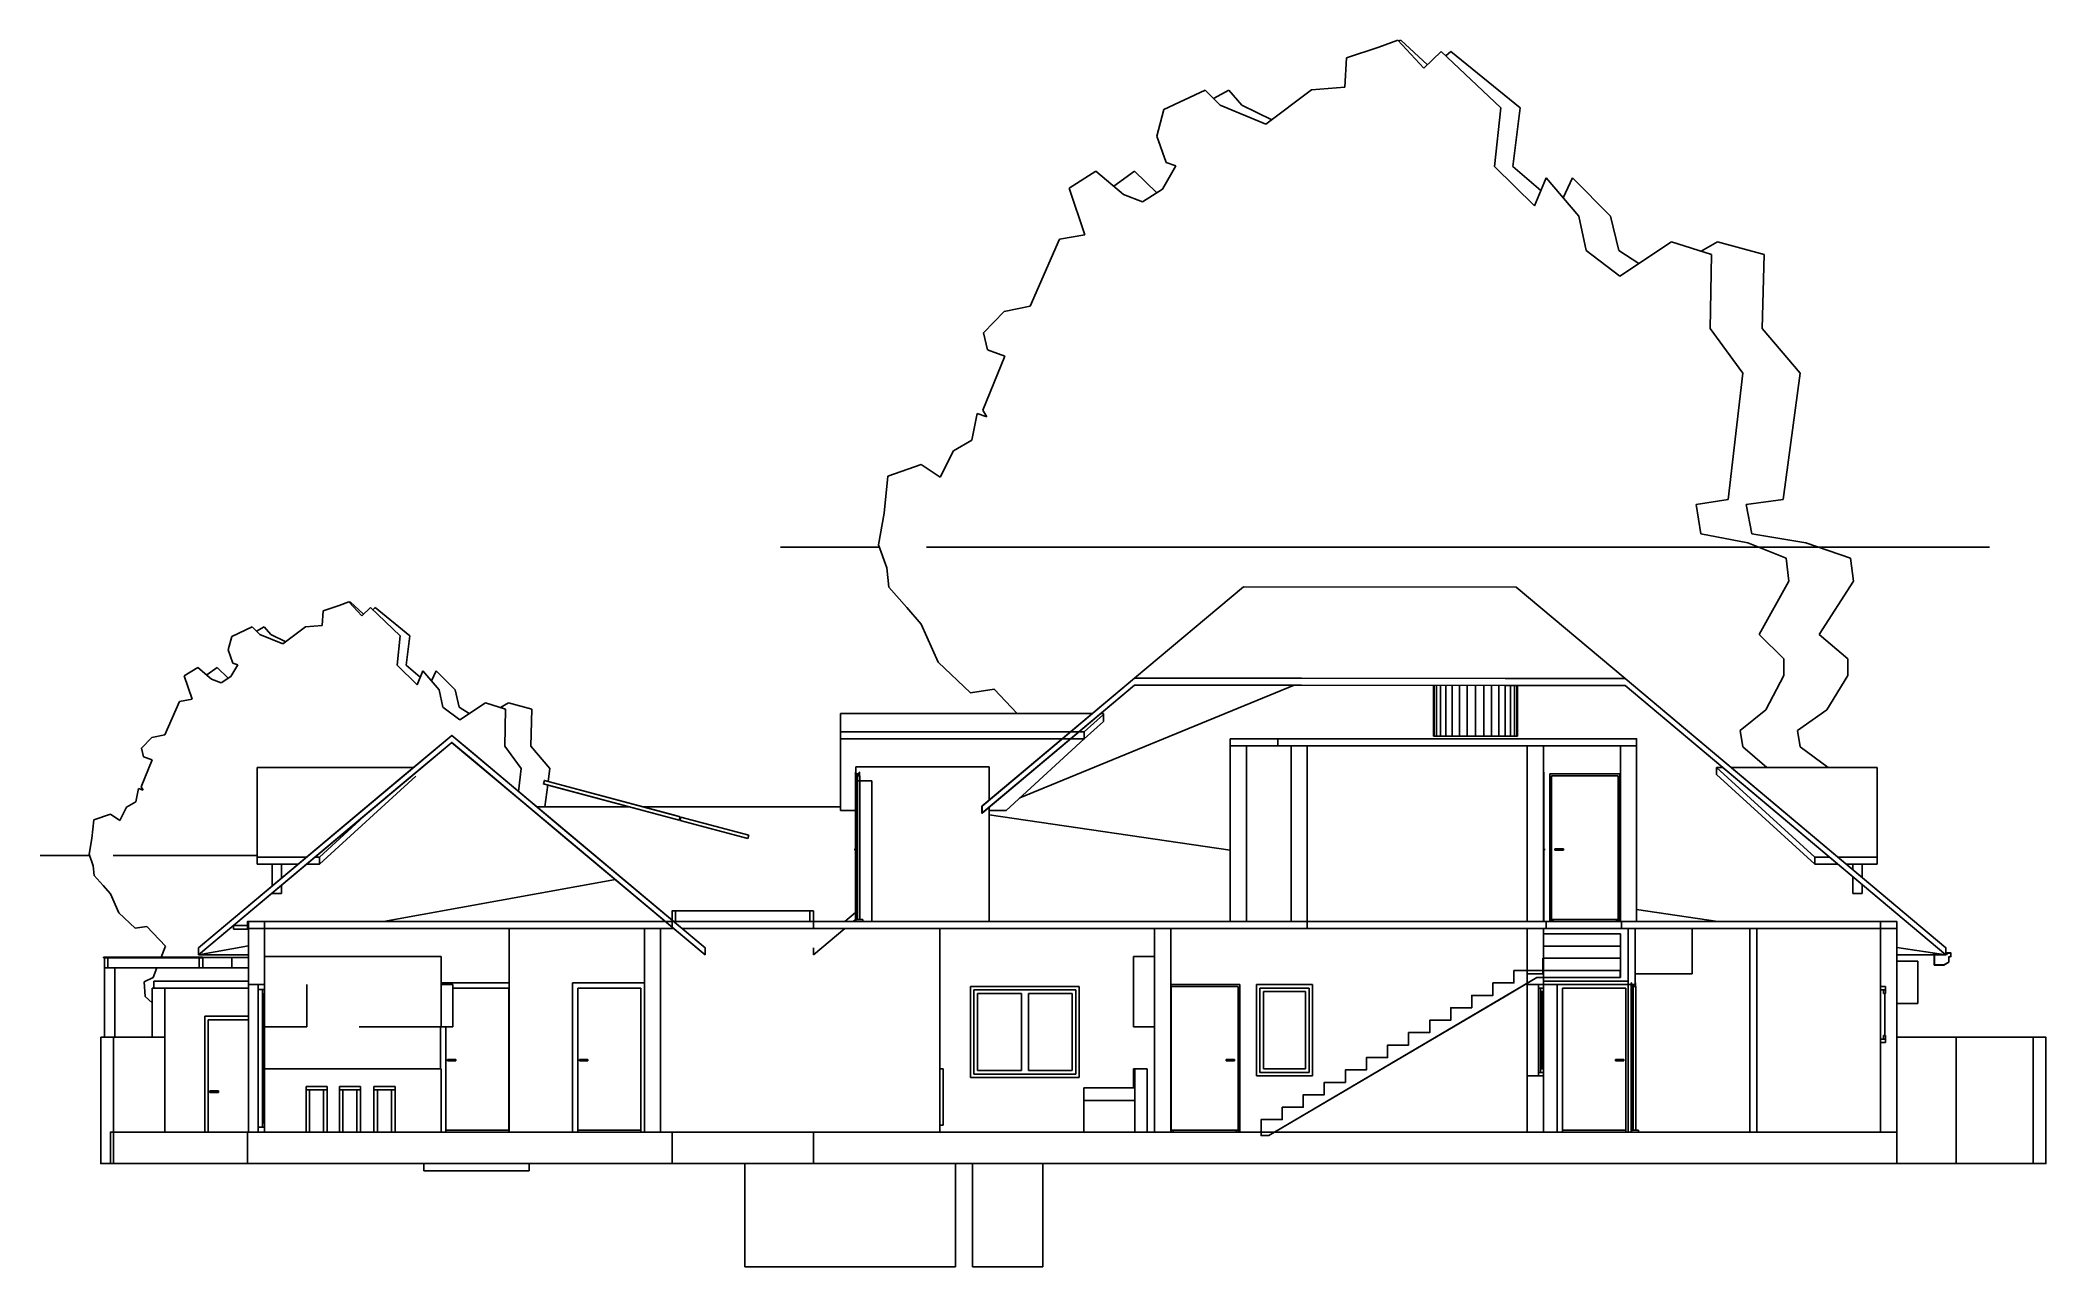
# Model space of a CAD drawing. Header units: metres. Extents: x -8 to 563, y -294 to 56.
import ezdxf

# ---------------------------------------------------------------- set-up
doc = ezdxf.new("R2010")
doc.units = ezdxf.units.M

msp = doc.modelspace()

# ---------------------------------------------------------------- linework, layer by layer
for p, q in [((363.85, 50.58), (373.04, 53.62)), ((373.04, 53.62), (378.4, 55.67)), ((385.87, 47.68), (378.4, 55.67)), ((378.6, 55.46), (379.25, 55.67)), ((386.87, 48.63), (379.25, 55.67)), ((390.78, 52.4), (385.87, 47.68)), ((390.78, 52.4), (407.81, 36.41)), ((393.57, 52.4), (392.09, 51.17)), ((393.57, 52.4), (413.31, 36.41)), ((363.85, 50.58), (363.31, 42.23)), ((323.53, 41.38), (311.82, 35.93)), ((327.81, 37.14), (323.53, 41.38)), ((325.91, 39.02), (330.28, 41.38)), ((330.28, 41.38), (333.98, 37.14)), ((353.85, 41.5), (340.87, 31.69)), ((353.85, 41.5), (363.31, 42.23)), ((311.82, 35.93), (309.79, 28.36)), ((340.87, 31.69), (327.81, 37.14)), ((342.58, 32.98), (333.98, 37.14)), ((405.95, 19.7), (407.81, 36.41)), ((413.31, 36.41), (411.14, 19.7)), ((312.49, 20.79), (309.79, 28.36)), ((284.79, 13.52), (292.45, 18.36)), ((300.33, 11.7), (292.45, 18.36)), ((297.55, 14.05), (303.44, 18.36)), ((309.76, 12.18), (303.44, 18.36)), ((315.2, 19.88), (311.37, 13.22)), ((315.2, 19.88), (312.49, 20.79)), ((417.38, 8.43), (405.95, 19.7)), ((419.19, 12.85), (411.14, 19.7)), ((284.79, 13.52), (289.3, 0.19)), ((305.74, 9.58), (300.33, 11.7)), ((311.37, 13.22), (305.74, 9.58)), ((417.38, 8.43), (420.65, 16.43)), ((420.65, 16.43), (429.99, 5.52)), ((428.17, 16.43), (425.5, 10.77)), ((428.17, 16.43), (438.98, 5.52)), ((282.09, -1.02), (289.3, 0.19)), ((432.09, -4.29), (429.99, 5.52)), ((438.98, 5.52), (441.41, -4.29)), ((282.09, -1.02), (273.75, -20.09)), ((441.66, -11.55), (432.09, -4.29)), ((447.03, -7.97), (441.41, -4.29)), ((441.66, -11.55), (456.37, -1.74)), ((456.37, -1.74), (467.8, -5.38)), ((469.52, -1.74), (464.85, -4.44)), ((467.8, -5.38), (467.34, -26.45)), ((482.76, -5.38), (469.52, -1.74)), ((482.76, -5.38), (482.23, -26.45)), ((266.32, -21.61), (260.47, -27.66)), ((273.75, -20.09), (266.32, -21.61)), ((261.59, -32.51), (260.47, -27.66)), ((476.67, -39.17), (467.34, -26.45)), ((493.04, -39.17), (482.23, -26.45)), ((261.59, -32.51), (266.55, -34.33)), ((260.24, -49.77), (266.55, -34.33)), ((472.47, -75.15), (476.67, -39.17)), ((488.17, -75.15), (493.04, -39.17)), ((258.67, -50.68), (257.09, -58.25)), ((258.67, -50.68), (261.37, -51.59)), ((260.24, -49.77), (261.37, -51.59)), ((251.91, -61.28), (248.08, -68.85)), ((251.91, -61.28), (257.09, -58.25)), ((233.21, -68.48), (232.13, -79.02)), ((233.21, -68.48), (242.67, -65.21)), ((248.08, -68.85), (242.67, -65.21)), ((230.51, -88.11), (232.13, -79.02)), ((472.47, -75.15), (463.37, -76.6)), ((464.77, -84.96), (463.37, -76.6)), ((488.17, -75.15), (477.63, -76.6)), ((477.63, -76.6), (479.25, -84.96)), ((478.07, -87.5), (464.77, -84.96)), ((494.66, -87.5), (479.25, -84.96)), ((202.65, -88.74), (208.41, -88.74)), ((203.5, -88.74), (202.65, -88.74)), ((210.93, -88.74), (203.5, -88.74)), ((208.57, -88.74), (207.74, -88.74)), ((207.74, -88.74), (213.34, -88.74)), ((208.41, -88.74), (220.57, -88.74)), ((215.78, -88.74), (208.57, -88.74)), ((224.67, -88.74), (210.93, -88.74)), ((213.34, -88.74), (225.14, -88.74)), ((229.11, -88.74), (215.78, -88.74)), ((220.57, -88.74), (230.75, -88.74)), ((230.75, -88.74), (224.67, -88.74)), ((225.14, -88.74), (230.75, -88.74)), ((230.75, -88.74), (229.11, -88.74)), ((230.51, -88.11), (232.94, -94.65)), ((244.17, -88.74), (244.17, -88.74)), ((268.69, -88.74), (244.17, -88.74)), ((271.83, -88.74), (248.03, -88.74)), ((248.03, -88.74), (248.03, -88.74)), ((297.29, -88.74), (268.69, -88.74)), ((299.58, -88.74), (271.83, -88.74)), ((328.87, -88.74), (297.29, -88.74)), ((330.23, -88.74), (299.58, -88.74)), ((362.21, -88.74), (328.87, -88.74)), ((362.59, -88.74), (330.23, -88.74)), ((396.04, -88.74), (362.21, -88.74)), ((395.41, -88.74), (362.59, -88.74)), ((427.45, -88.74), (395.41, -88.74)), ((429.06, -88.74), (396.04, -88.74)), ((457.46, -88.74), (427.45, -88.74)), ((459.98, -88.74), (429.06, -88.74)), ((484.3, -88.74), (457.46, -88.74)), ((487.64, -88.74), (459.98, -88.74)), ((478.07, -87.5), (489.05, -91.86)), ((506.93, -88.74), (484.3, -88.74)), ((510.96, -88.74), (487.64, -88.74)), ((507.36, -91.86), (494.66, -87.5)), ((505.45, -88.74), (498.27, -88.74)), ((498.27, -88.74), (501.59, -88.74)), ((520.51, -88.74), (501.59, -88.74)), ((524.95, -88.74), (505.45, -88.74)), ((524.48, -88.74), (506.93, -88.74)), ((529.04, -88.74), (510.96, -88.74)), ((520.51, -88.74), (533.84, -88.74)), ((536.28, -88.74), (524.48, -88.74)), ((524.95, -88.74), (538.69, -88.74)), ((541.21, -88.74), (529.04, -88.74)), ((533.84, -88.74), (541.05, -88.74)), ((541.88, -88.74), (536.28, -88.74)), ((538.69, -88.74), (546.12, -88.74)), ((541.05, -88.74), (541.88, -88.74)), ((546.97, -88.74), (541.21, -88.74)), ((546.12, -88.74), (546.97, -88.74)), ((233.49, -100.1), (232.94, -94.65)), ((489.05, -91.86), (489.75, -98.4)), ((507.36, -91.86), (508.17, -98.4)), ((238.62, -105.91), (233.49, -100.1)), ((334.49, -100.03), (303.47, -126.06)), ((412.13, -100.12), (334.49, -100.03)), ((412.13, -100.12), (443.14, -126.14)), ((481.34, -113.66), (489.75, -98.4)), ((508.17, -98.4), (498.44, -113.66)), ((72.36, -106.87), (72.09, -111.05)), ((72.36, -106.87), (76.96, -105.35)), ((76.96, -105.35), (79.64, -104.33)), ((83.37, -108.33), (79.64, -104.33)), ((79.74, -104.44), (80.06, -104.33)), ((83.87, -107.85), (80.06, -104.33)), ((85.82, -105.96), (83.37, -108.33)), ((85.82, -105.96), (94.34, -113.96)), ((87.22, -105.96), (86.48, -106.58)), ((87.22, -105.96), (97.09, -113.96)), ((242.67, -110.64), (238.62, -105.91)), ((46.35, -114.2), (45.33, -117.99)), ((52.2, -111.47), (46.35, -114.2)), ((54.34, -113.59), (52.2, -111.47)), ((53.39, -112.65), (55.58, -111.47)), ((60.87, -116.32), (54.34, -113.59)), ((55.58, -111.47), (57.43, -113.59)), ((61.73, -115.67), (57.43, -113.59)), ((67.36, -111.42), (60.87, -116.32)), ((67.36, -111.42), (72.09, -111.05)), ((93.41, -122.32), (94.34, -113.96)), ((97.09, -113.96), (96.01, -122.32)), ((247.54, -121.54), (242.67, -110.64)), ((488.34, -120.57), (481.34, -113.66)), ((506.55, -120.57), (498.44, -113.66)), ((46.68, -121.77), (45.33, -117.99)), ((32.83, -125.41), (36.66, -122.98)), ((32.83, -125.41), (35.08, -132.07)), ((40.6, -126.31), (36.66, -122.98)), ((39.21, -125.14), (42.16, -122.98)), ((45.32, -126.08), (42.16, -122.98)), ((46.12, -125.56), (43.31, -127.37)), ((48.03, -122.22), (46.12, -125.56)), ((48.03, -122.22), (46.68, -121.77)), ((99.13, -127.95), (93.41, -122.32)), ((100.03, -125.74), (96.01, -122.32)), ((99.13, -127.95), (100.76, -123.95)), ((100.76, -123.95), (105.43, -129.4)), ((104.52, -123.95), (103.18, -126.78)), ((104.52, -123.95), (109.93, -129.4)), ((256.73, -130.26), (247.54, -121.54)), ((483.21, -135.1), (488.34, -125.29)), ((488.34, -120.57), (488.34, -125.29)), ((506.55, -125.29), (500.6, -135.1)), ((506.55, -120.57), (506.55, -125.29)), ((43.31, -127.37), (40.6, -126.31)), ((106.48, -134.31), (105.43, -129.4)), ((109.93, -129.4), (111.14, -134.31)), ((256.73, -130.26), (263.49, -129.17)), ((260, -162.53), (303.47, -126.06)), ((303.47, -128.06), (260, -164.53)), ((270, -136.13), (263.49, -129.17)), ((348.89, -128.09), (270.74, -160.18)), ((443.14, -126.14), (303.47, -126.06)), ((303.47, -128.06), (443.14, -128.14)), ((388.56, -142.57), (388.56, -128.11)), ((388.79, -142.57), (388.79, -128.11)), ((389.47, -142.57), (389.47, -128.11)), ((390.58, -142.57), (390.58, -128.11)), ((392.07, -142.57), (392.07, -128.11)), ((393.89, -142.57), (393.89, -128.12)), ((395.96, -142.57), (395.96, -128.12)), ((398.21, -142.57), (398.21, -128.12)), ((400.56, -142.57), (400.56, -128.12)), ((402.9, -142.57), (402.9, -128.12)), ((405.15, -142.57), (405.15, -128.12)), ((407.22, -142.57), (407.22, -128.12)), ((409.04, -142.57), (409.04, -128.12)), ((410.53, -142.57), (410.53, -128.12)), ((411.64, -142.57), (411.64, -128.12)), ((412.32, -142.57), (412.32, -128.13)), ((412.56, -142.57), (412.56, -128.13)), ((443.14, -126.14), (534.53, -202.83)), ((534.53, -204.83), (443.14, -128.14)), ((460.94, -143.08), (443.14, -128.14)), ((31.48, -132.67), (27.31, -142.21)), ((31.48, -132.67), (35.08, -132.07)), ((111.27, -137.94), (106.48, -134.31)), ((113.95, -136.15), (111.14, -134.31)), ((111.27, -137.94), (118.62, -133.04)), ((118.62, -133.04), (124.34, -134.85)), ((125.2, -133.04), (122.86, -134.38)), ((124.34, -134.85), (124.11, -145.39)), ((131.82, -134.85), (125.2, -133.04)), ((131.82, -134.85), (131.55, -145.39)), ((291.47, -136.13), (219.71, -136.13)), ((219.71, -141.35), (219.71, -136.13)), ((294.58, -136.37), (289.14, -141.35)), ((294.58, -136.13), (293.85, -136.13)), ((294.58, -136.37), (294.58, -136.13)), ((294.58, -138.37), (294.58, -136.37)), ((483.21, -135.1), (475.97, -140.92)), ((500.6, -135.1), (492.23, -140.92)), ((27.31, -142.21), (23.6, -142.97)), ((36.88, -202.83), (108.97, -142.34)), ((181.13, -202.83), (108.97, -142.34)), ((219.71, -143.35), (219.71, -141.35)), ((219.71, -141.35), (289.14, -141.35)), ((289.14, -143.35), (294.58, -138.37)), ((289.14, -143.35), (289.14, -141.35)), ((294.58, -138.37), (294.58, -138.37)), ((388.56, -142.57), (388.79, -142.57)), ((388.79, -142.57), (389.47, -142.57)), ((389.47, -142.57), (390.58, -142.57)), ((390.58, -142.57), (392.07, -142.57)), ((392.07, -142.57), (393.89, -142.57)), ((393.89, -142.57), (395.96, -142.57)), ((395.96, -142.57), (398.21, -142.57)), ((398.21, -142.57), (400.56, -142.57)), ((400.56, -142.57), (402.9, -142.57)), ((402.9, -142.57), (405.15, -142.57)), ((405.15, -142.57), (407.22, -142.57)), ((407.22, -142.57), (409.04, -142.57)), ((409.04, -142.57), (410.53, -142.57)), ((410.53, -142.57), (411.64, -142.57)), ((411.64, -142.57), (412.32, -142.57)), ((412.32, -142.57), (412.56, -142.57)), ((476.67, -145.64), (475.97, -140.92)), ((492.23, -140.92), (493.04, -145.64)), ((23.6, -142.97), (20.67, -146)), ((21.23, -148.42), (20.67, -146)), ((21.23, -148.42), (23.71, -149.33)), ((108.97, -144.34), (36.88, -204.83)), ((108.96, -144.35), (133.24, -164.72)), ((108.97, -144.34), (181.13, -204.83)), ((128.77, -151.75), (124.11, -145.39)), ((136.95, -151.75), (131.55, -145.39)), ((219.71, -163.73), (219.71, -143.35)), ((289.14, -143.35), (219.71, -143.35)), ((289.14, -143.35), (266.86, -163.73)), ((344.29, -143.33), (330.7, -143.33)), ((330.7, -145.33), (330.7, -143.33)), ((335.3, -145.33), (330.7, -145.33)), ((330.7, -195.33), (330.7, -145.33)), ((344.29, -145.33), (330.7, -145.33)), ((335.3, -195.33), (335.3, -145.33)), ((344.29, -145.33), (335.3, -145.33)), ((335.3, -195.33), (335.3, -145.33)), ((446.42, -143.33), (344.29, -143.33)), ((344.29, -145.33), (344.29, -143.33)), ((344.29, -143.33), (344.29, -143.33)), ((446.42, -145.33), (344.29, -145.33)), ((352.65, -145.33), (348.05, -145.33)), ((348.05, -195.33), (348.05, -145.33)), ((352.65, -145.33), (352.65, -195.33)), ((415.3, -195.33), (415.3, -145.33)), ((415.3, -195.33), (415.3, -145.33)), ((419.9, -195.33), (419.9, -145.33)), ((441.82, -145.33), (446.42, -145.33)), ((441.82, -145.33), (441.82, -195.33)), ((446.42, -143.33), (446.42, -145.33)), ((446.42, -145.33), (446.42, -195.33)), ((483.56, -151.46), (476.67, -145.64)), ((501, -151.46), (493.04, -145.64)), ((20.56, -157.05), (23.71, -149.33)), ((98.1, -151.46), (53.56, -151.46)), ((53.56, -177.05), (53.56, -151.46)), ((71.34, -179.05), (98.76, -153.97)), ((128.01, -158.3), (128.77, -151.75)), ((136.45, -155.47), (136.95, -151.75)), ((224.05, -152.83), (223.95, -152.83)), ((223.95, -152.83), (223.95, -154.33)), ((223.95, -153.04), (223.95, -152.83)), ((223.95, -152.83), (223.97, -152.83)), ((223.95, -153.04), (223.95, -154.33)), ((224.05, -152.83), (223.97, -152.83)), ((262, -151.33), (224.05, -151.33)), ((224.05, -153.33), (224.05, -151.33)), ((224.05, -152.83), (224.05, -154.33)), ((224.05, -152.83), (224.05, -153.04)), ((224.05, -153.04), (224.05, -154.33)), ((224.55, -153.33), (224.05, -153.33)), ((224.05, -153.33), (224.05, -154.33)), ((224.05, -153.33), (224.05, -154.26)), ((224.05, -153.33), (224.11, -153.33)), ((224.55, -153.33), (224.11, -153.33)), ((224.55, -153.33), (224.55, -154.33)), ((225.05, -153.33), (224.55, -153.33)), ((224.55, -153.33), (224.55, -153.83)), ((224.55, -153.33), (224.55, -154.26)), ((224.55, -153.39), (224.55, -153.33)), ((224.55, -153.33), (224.61, -153.33)), ((224.55, -153.39), (224.55, -153.83)), ((224.55, -153.83), (224.55, -155.33)), ((224.55, -153.83), (225.25, -153.83)), ((224.55, -153.83), (225.05, -153.83)), ((225.19, -153.83), (224.55, -153.83)), ((224.55, -153.83), (224.55, -191.01)), ((224.55, -153.83), (225.01, -153.83)), ((225.05, -153.33), (224.61, -153.33)), ((225.05, -153.83), (225.01, -153.83)), ((225.15, -152.83), (225.05, -152.83)), ((225.05, -152.83), (225.05, -153.83)), ((225.05, -152.83), (225.05, -153.74)), ((225.05, -152.83), (225.07, -152.83)), ((225.05, -153.33), (225.05, -153.83)), ((225.05, -153.33), (225.05, -153.39)), ((225.05, -153.39), (225.05, -153.83)), ((225.05, -153.83), (225.05, -153.74)), ((225.05, -153.83), (225.15, -153.83)), ((225.05, -153.83), (225.14, -153.83)), ((225.15, -152.83), (225.07, -152.83)), ((225.15, -153.83), (225.14, -153.83)), ((225.15, -152.83), (225.15, -153.83)), ((225.15, -152.83), (225.15, -153.74)), ((225.15, -153.74), (225.15, -153.83)), ((225.25, -153.83), (225.19, -153.83)), ((225.25, -155.33), (225.25, -153.83)), ((225.25, -153.83), (225.25, -157.65)), ((262, -160.86), (262, -151.33)), ((419.9, -195.33), (419.9, -152.83)), ((420, -152.83), (419.9, -152.83)), ((419.9, -153.33), (419.9, -153.33)), ((420, -195.33), (420, -152.83)), ((421.69, -153.33), (421.69, -195.33)), ((441.69, -153.33), (421.69, -153.33)), ((422.19, -153.83), (441.19, -153.83)), ((422.19, -194.83), (422.19, -153.83)), ((422.19, -153.83), (422.19, -153.83)), ((441.19, -194.83), (441.19, -153.83)), ((441.69, -195.33), (441.69, -153.33)), ((446.42, -175.33), (446.42, -149.33)), ((446.42, -149.33), (446.42, -149.33)), ((469.2, -153.46), (469.2, -151.46)), ((497.19, -177.05), (469.2, -151.46)), ((469.2, -151.46), (470.93, -151.46)), ((469.2, -153.46), (497.19, -179.05)), ((473.31, -151.46), (514.97, -151.46)), ((514.97, -151.46), (514.97, -177.05)), ((514.97, -153.46), (514.97, -179.05)), ((19.77, -157.5), (18.98, -161.29)), ((19.77, -157.5), (21.12, -157.96)), ((20.56, -157.05), (21.12, -157.96)), ((135.38, -155.18), (135.12, -156.15)), ((135.12, -156.15), (135.38, -155.18)), ((135.38, -155.18), (135.12, -156.15)), ((173.76, -166.5), (135.12, -156.15)), ((135.12, -156.15), (135.12, -156.15)), ((173.76, -166.5), (135.12, -156.15)), ((135.12, -156.15), (173.76, -166.5)), ((135.38, -155.18), (174.02, -165.54)), ((135.38, -155.18), (174.02, -165.54)), ((135.38, -155.18), (135.38, -155.18)), ((135.38, -155.18), (135.38, -155.18)), ((135.38, -155.18), (174.02, -165.54)), ((135.38, -155.18), (135.38, -155.18)), ((135.38, -155.18), (135.38, -155.18)), ((135.38, -155.18), (174.02, -165.54)), ((135.47, -162.72), (136.32, -156.47)), ((223.95, -154.33), (224.05, -154.33)), ((223.95, -154.33), (223.95, -174.63)), ((223.95, -154.33), (224.04, -154.33)), ((224.05, -154.33), (224.04, -154.33)), ((224.05, -154.33), (224.05, -154.26)), ((224.05, -154.33), (224.05, -174.63)), ((224.05, -154.33), (224.55, -154.33)), ((224.05, -154.33), (224.05, -174.63)), ((224.05, -154.33), (224.52, -154.33)), ((224.05, -195.33), (224.05, -155.33)), ((224.05, -155.33), (228.65, -155.33)), ((224.55, -154.33), (224.52, -154.33)), ((224.55, -154.26), (224.55, -154.33)), ((225.25, -194.83), (225.25, -157.65)), ((228.65, -155.33), (228.65, -195.33)), ((228.65, -155.33), (228.65, -155.33)), ((228.65, -195.33), (228.65, -155.33)), ((420, -174.63), (420, -154.33)), ((420, -154.33), (420, -154.33)), ((7.04, -166.41), (11.77, -164.77)), ((14.48, -166.59), (11.77, -164.77)), ((16.39, -162.8), (14.48, -166.59)), ((16.39, -162.8), (18.98, -161.29)), ((86.36, -163.31), (71.34, -177.05)), ((127.79, -160.15), (127.8, -160.12)), ((133.24, -164.72), (133.29, -164.72)), ((133.29, -162.72), (159.59, -162.71)), ((163.45, -162.7), (219.71, -162.67)), ((174.02, -165.54), (173.76, -166.5)), ((174.02, -165.54), (173.76, -166.5)), ((174.02, -165.54), (173.76, -166.5)), ((174.02, -165.54), (173.76, -166.5)), ((174.02, -165.54), (174.02, -165.54)), ((174.02, -165.54), (174.02, -165.54)), ((174.02, -165.54), (174.02, -165.54)), ((174.02, -165.54), (174.02, -165.54)), ((174.02, -165.54), (174.02, -165.54)), ((174.28, -165.61), (174.02, -166.57)), ((174.28, -165.61), (174.02, -166.57)), ((174.28, -165.61), (174.28, -165.61)), ((193.6, -170.78), (174.28, -165.61)), ((174.28, -165.61), (174.28, -165.61)), ((219.71, -163.73), (223.95, -163.73)), ((260, -162.53), (260, -164.53)), ((262, -195.33), (262, -162.86)), ((262, -163.73), (266.86, -163.73)), ((262.1, -163.73), (262, -163.77)), ((330.7, -175), (262, -164.95)), ((7.04, -166.41), (6.5, -171.68)), ((173.76, -166.5), (173.76, -166.5)), ((173.76, -166.5), (173.76, -166.5)), ((173.76, -166.5), (173.76, -166.5)), ((173.76, -166.5), (173.76, -166.5)), ((174.02, -166.57), (174.02, -166.57)), ((174.02, -166.57), (174.02, -166.57)), ((193.34, -171.75), (174.02, -166.57)), ((193.6, -170.78), (193.34, -171.75)), ((-8.24, -176.54), (-5.36, -176.54)), ((-7.81, -176.54), (-8.24, -176.54)), ((-4.1, -176.54), (-7.81, -176.54)), ((-5.28, -176.54), (-5.69, -176.54)), ((-5.69, -176.54), (-2.89, -176.54)), ((-5.36, -176.54), (0.72, -176.54)), ((-1.67, -176.54), (-5.28, -176.54)), ((2.77, -176.54), (-4.1, -176.54)), ((-2.89, -176.54), (3.01, -176.54)), ((4.99, -176.54), (-1.67, -176.54)), ((0.72, -176.54), (5.81, -176.54)), ((5.81, -176.54), (2.77, -176.54)), ((3.01, -176.54), (5.81, -176.54)), ((5.81, -176.54), (4.99, -176.54)), ((5.69, -176.22), (6.5, -171.68)), ((5.69, -176.22), (6.91, -179.49)), ((12.52, -176.54), (12.52, -176.54)), ((24.78, -176.54), (12.52, -176.54)), ((26.35, -176.54), (14.45, -176.54)), ((14.45, -176.54), (14.45, -176.54)), ((39.08, -176.54), (24.78, -176.54)), ((40.23, -176.54), (26.35, -176.54)), ((53.56, -176.54), (39.08, -176.54)), ((53.56, -176.54), (40.23, -176.54)), ((53.56, -177.05), (53.56, -179.05)), ((67.6, -177.05), (53.56, -177.05)), ((71.34, -177.05), (69.98, -177.05)), ((71.34, -179.05), (71.34, -177.05)), ((223.75, -174.63), (224.05, -174.63)), ((223.75, -175.03), (223.75, -174.63)), ((223.75, -175.03), (224.05, -175.03)), ((223.95, -175.03), (223.95, -195.33)), ((224.05, -175.03), (224.05, -194.83)), ((224.05, -175.03), (224.05, -194.83)), ((420, -174.63), (420.2, -174.63)), ((420, -195.33), (420, -175.03)), ((420, -175.03), (420.2, -175.03)), ((420.2, -175.03), (420.2, -174.63)), ((423.19, -174.63), (425.59, -174.63)), ((423.19, -175.03), (423.19, -174.63)), ((423.19, -175.03), (425.59, -175.03)), ((425.59, -175.03), (425.59, -174.63)), ((446.42, -175.33), (446.42, -175.33)), ((497.19, -179.05), (497.19, -177.05)), ((501.43, -177.05), (497.19, -177.05)), ((514.97, -177.05), (503.82, -177.05)), ((514.97, -179.05), (514.97, -177.05)), ((7.18, -182.21), (6.91, -179.49)), ((9.75, -185.12), (7.18, -182.21)), ((65.22, -179.05), (53.56, -179.05)), ((57.87, -179.05), (57.87, -183.7)), ((57.87, -183.7), (57.87, -179.05)), ((57.87, -185.22), (57.87, -179.05)), ((60.47, -183.04), (60.47, -179.05)), ((71.34, -179.05), (67.6, -179.05)), ((503.82, -179.05), (497.19, -179.05)), ((514.97, -179.05), (506.2, -179.05)), ((508.06, -180.61), (508.06, -179.05)), ((508.06, -187.36), (508.06, -182.61)), ((510.66, -182.79), (510.66, -179.05)), ((514.97, -179.05), (514.97, -179.05)), ((11.77, -187.48), (9.75, -185.12)), ((14.21, -192.93), (11.77, -187.48)), ((57.87, -183.7), (57.87, -183.7)), ((57.87, -183.7), (57.87, -183.7)), ((57.87, -187.36), (57.87, -187.22)), ((60.47, -187.36), (57.87, -187.36)), ((60.47, -187.36), (60.47, -185.04)), ((89.6, -195.33), (155.61, -183.43)), ((510.66, -187.36), (508.06, -187.36)), ((510.66, -187.36), (510.66, -184.79)), ((18.8, -197.29), (14.21, -192.93)), ((172.72, -192.33), (171.72, -192.33)), ((171.72, -192.33), (171.72, -195.33)), ((172.72, -195.33), (172.72, -192.33)), ((210.98, -192.33), (172.72, -192.33)), ((172.72, -192.33), (172.72, -195.33)), ((211.98, -192.33), (210.98, -192.33)), ((210.98, -192.33), (210.98, -195.33)), ((210.98, -192.33), (210.98, -195.33)), ((211.98, -195.33), (211.98, -192.33)), ((220.92, -195.33), (223.95, -192.79)), ((224.55, -194.83), (224.55, -191.01)), ((469.6, -195.33), (446.42, -191.94)), ((18.8, -197.29), (22.18, -196.75)), ((27.45, -202.38), (22.18, -196.75)), ((46.85, -196.51), (46.85, -197.51)), ((46.85, -196.51), (51.08, -196.51)), ((46.85, -197.51), (51.08, -197.51)), ((171.72, -195.33), (50.83, -195.33)), ((50.83, -197.33), (50.83, -195.33)), ((171.72, -197.33), (50.83, -197.33)), ((51.08, -195.33), (55.68, -195.33)), ((51.08, -195.33), (51.08, -213.33)), ((51.08, -197.51), (51.08, -196.51)), ((55.68, -195.33), (55.68, -195.33)), ((163.89, -195.33), (55.68, -195.33)), ((55.68, -195.33), (55.68, -213.33)), ((55.68, -237.33), (55.68, -197.33)), ((125.36, -255.33), (125.36, -197.33)), ((163.89, -195.33), (163.89, -195.33)), ((163.89, -255.33), (163.89, -197.33)), ((168.49, -255.33), (168.49, -197.33)), ((168.49, -255.33), (168.49, -197.33)), ((171.72, -195.33), (171.72, -197.33)), ((171.72, -195.33), (172.72, -195.33)), ((172.19, -197.33), (171.72, -197.33)), ((211.98, -195.33), (172.19, -195.33)), ((172.72, -195.33), (210.98, -195.33)), ((211.98, -197.33), (174.57, -197.33)), ((210.98, -195.33), (211.98, -195.33)), ((224.05, -195.33), (211.98, -195.33)), ((211.98, -197.33), (211.98, -195.33)), ((211.98, -195.33), (211.98, -195.33)), ((352.65, -197.33), (211.98, -197.33)), ((211.98, -204.83), (220.92, -197.33)), ((223.3, -195.33), (223.95, -194.79)), ((224.05, -194.83), (224.05, -195.33)), ((224.05, -194.83), (224.05, -194.83)), ((225.91, -194.83), (224.05, -194.83)), ((224.05, -194.83), (224.05, -195.29)), ((224.05, -195.33), (224.05, -195.29)), ((224.05, -195.33), (224.05, -195.33)), ((224.05, -195.33), (228.65, -195.33)), ((224.05, -195.33), (225.91, -195.33)), ((224.55, -194.83), (225.19, -194.83)), ((225.25, -194.83), (225.19, -194.83)), ((226.05, -194.83), (225.91, -194.83)), ((226.05, -195.33), (225.91, -195.33)), ((226.05, -194.83), (226.05, -194.86)), ((226.05, -195.33), (226.05, -194.86)), ((352.65, -195.33), (228.65, -195.33)), ((248.01, -255.33), (248.01, -197.33)), ((309.14, -195.33), (309.14, -195.33)), ((330.7, -195.33), (309.14, -195.33)), ((309.14, -205.33), (309.14, -197.33)), ((313.74, -197.33), (309.14, -197.33)), ((309.14, -255.33), (309.14, -197.33)), ((313.74, -197.33), (313.74, -255.33)), ((352.65, -195.33), (348.05, -195.33)), ((352.65, -195.33), (352.65, -195.33)), ((420.66, -195.33), (352.65, -195.33)), ((352.65, -195.33), (352.65, -197.33)), ((415.3, -195.33), (352.65, -195.33)), ((352.65, -197.33), (420.66, -197.33)), ((415.3, -197.33), (352.65, -197.33)), ((389.63, -197.33), (389.63, -197.33)), ((407.63, -197.33), (407.63, -197.33)), ((419.9, -195.33), (415.3, -195.33)), ((415.3, -195.33), (415.3, -195.33)), ((415.3, -239.33), (415.3, -197.33)), ((415.3, -210.27), (415.3, -197.33)), ((419.9, -197.33), (415.3, -197.33)), ((419.9, -210.27), (419.9, -197.33)), ((419.9, -198.85), (441.83, -198.85)), ((420.66, -195.33), (420, -195.33)), ((441.82, -195.33), (420.66, -195.33)), ((420.66, -195.33), (420.66, -195.33)), ((420.66, -197.33), (420.66, -195.33)), ((442.16, -197.33), (420.66, -197.33)), ((422.19, -195.33), (422.19, -194.83)), ((422.19, -194.83), (441.19, -194.83)), ((422.69, -194.83), (440.69, -194.83)), ((422.69, -195.33), (422.69, -194.83)), ((440.69, -195.33), (440.69, -194.83)), ((441.19, -194.83), (441.19, -195.33)), ((441.82, -195.33), (446.42, -195.33)), ((441.83, -198.85), (441.83, -198.85)), ((441.83, -202.34), (441.83, -198.85)), ((441.83, -198.85), (441.83, -198.85)), ((441.83, -198.85), (441.83, -198.85)), ((520.53, -195.33), (442.16, -195.33)), ((442.16, -197.33), (442.16, -195.33)), ((442.16, -195.33), (442.16, -195.33)), ((520.53, -197.33), (442.16, -197.33)), ((444.04, -197.33), (444.04, -210.27)), ((444.04, -197.33), (446.04, -197.33)), ((444.04, -197.33), (444.04, -213.33)), ((446.04, -197.33), (446.04, -213.33)), ((520.53, -195.33), (446.42, -195.33)), ((462.26, -210.27), (462.26, -197.33)), ((478.64, -255.33), (478.64, -197.33)), ((480.64, -255.33), (480.64, -197.33)), ((480.64, -255.33), (480.64, -197.33)), ((515.93, -195.33), (520.53, -195.33)), ((515.93, -195.33), (515.93, -255.33)), ((520.53, -195.33), (520.53, -197.33)), ((520.53, -195.33), (520.53, -255.33)), ((520.53, -206.68), (520.53, -195.33)), ((9.83, -205.55), (38, -205.55)), ((9.83, -205.55), (9.83, -205.75)), ((11.06, -205.58), (10.06, -205.58)), ((10.06, -205.58), (10.06, -208.58)), ((11.06, -208.58), (11.06, -205.58)), ((27.45, -202.38), (26.2, -205.55)), ((36.88, -204.83), (51.08, -202.27)), ((36.88, -204.83), (36.88, -202.83)), ((51.08, -204.83), (36.88, -204.83)), ((38.08, -205.58), (37.08, -205.58)), ((37.08, -205.58), (37.08, -208.58)), ((38, -205.75), (38, -205.55)), ((38, -205.58), (46.34, -205.58)), ((38.08, -208.58), (38.08, -205.58)), ((46.34, -205.58), (46.34, -208.58)), ((46.34, -205.58), (46.34, -205.58)), ((46.34, -205.58), (46.34, -205.58)), ((46.34, -205.58), (46.34, -205.58)), ((46.34, -205.58), (46.34, -205.58)), ((46.34, -205.58), (46.34, -205.58)), ((46.34, -205.58), (46.34, -205.58)), ((46.34, -205.58), (51.08, -205.58)), ((51.08, -205.58), (51.08, -208.58)), ((55.68, -201.44), (55.68, -201.44)), ((55.68, -204.83), (55.68, -204.83)), ((55.68, -205.33), (55.68, -205.33)), ((55.68, -205.33), (105.97, -205.33)), ((55.68, -205.33), (55.68, -214.73)), ((105.97, -205.33), (105.97, -205.33)), ((105.97, -205.33), (105.97, -225.33)), ((181.13, -202.83), (181.13, -204.83)), ((211.98, -202.83), (211.98, -204.83)), ((303.14, -205.33), (303.14, -225.33)), ((303.14, -205.33), (309.14, -205.33)), ((309.14, -205.33), (309.14, -205.33)), ((309.14, -205.33), (309.14, -225.33)), ((419.9, -202.34), (441.83, -202.34)), ((441.83, -202.34), (441.83, -202.34)), ((441.83, -205.84), (441.83, -202.34)), ((441.83, -202.34), (441.83, -202.34)), ((441.83, -202.34), (441.83, -202.34)), ((534.53, -204.83), (520.53, -202.78)), ((530.79, -204.83), (520.53, -204.83)), ((530.79, -204.79), (531.23, -204.79)), ((530.79, -204.83), (530.79, -204.79)), ((531.19, -204.83), (530.79, -204.83)), ((531.19, -207.78), (531.19, -204.83)), ((531.23, -204.79), (531.23, -207.74)), ((534.53, -204.83), (531.23, -204.83)), ((534.53, -202.83), (534.53, -204.83)), ((534.79, -204.3), (535.93, -204.3)), ((534.79, -204.79), (534.79, -204.3)), ((534.83, -204.79), (534.79, -204.79)), ((534.83, -204.34), (534.83, -204.79)), ((535.89, -204.34), (534.83, -204.34)), ((535.31, -206.91), (535.32, -205.44)), ((535.32, -205.44), (535.89, -205.3)), ((535.36, -205.47), (535.35, -206.93)), ((535.93, -205.33), (535.36, -205.47)), ((535.89, -205.3), (535.89, -204.34)), ((535.93, -204.3), (535.93, -205.33)), ((9.83, -205.75), (38, -205.75)), ((10.06, -208.58), (11.06, -208.58)), ((10.06, -228.33), (10.06, -208.58)), ((11.06, -208.58), (11.06, -208.58)), ((11.06, -208.58), (37.08, -208.58)), ((13.06, -228.33), (13.06, -208.58)), ((21.37, -212.56), (23.94, -211.28)), ((25, -208.58), (23.94, -211.28)), ((37.08, -208.58), (38.08, -208.58)), ((38.08, -208.58), (46.34, -208.58)), ((46.34, -208.58), (46.34, -208.58)), ((46.34, -208.58), (51.08, -208.58)), ((418.05, -211.33), (341.74, -256.33)), ((441.74, -209.33), (411.5, -209.33)), ((411.5, -209.33), (411.5, -212.87)), ((411.5, -209.33), (411.5, -209.33)), ((415.3, -209.33), (415.3, -209.33)), ((419.9, -210.27), (415.3, -210.27)), ((415.3, -210.27), (415.3, -213.33)), ((441.74, -211.33), (418.05, -211.33)), ((419.71, -210.27), (419.71, -205.84)), ((419.9, -205.84), (441.83, -205.84)), ((419.9, -210.27), (419.9, -210.27)), ((419.9, -210.27), (419.9, -213.33)), ((419.9, -211.33), (441.83, -211.33)), ((441.74, -211.33), (441.74, -209.33)), ((441.74, -209.33), (441.74, -209.33)), ((441.74, -211.33), (441.74, -211.33)), ((441.83, -205.84), (441.83, -205.84)), ((441.83, -205.84), (441.83, -205.84)), ((441.83, -205.84), (441.83, -211.33)), ((441.83, -205.84), (441.83, -205.84)), ((441.83, -211.33), (441.83, -211.33)), ((441.83, -211.33), (441.83, -211.33)), ((444.04, -210.27), (444.04, -210.27)), ((444.04, -255.33), (444.04, -210.27)), ((446.04, -210.27), (462.26, -210.27)), ((520.53, -206.68), (526.53, -206.68)), ((520.53, -235.33), (520.53, -209.33)), ((520.53, -209.33), (520.53, -209.33)), ((520.53, -235.33), (520.53, -209.33)), ((520.53, -209.33), (520.53, -209.33)), ((526.53, -218.68), (526.53, -206.68)), ((526.53, -206.68), (526.53, -206.68)), ((526.53, -206.68), (526.53, -206.68)), ((533.95, -207.77), (531.19, -207.78)), ((531.23, -207.74), (533.93, -207.73)), ((533.93, -207.73), (535.31, -206.91)), ((535.35, -206.93), (533.95, -207.77)), ((21.64, -216.74), (21.37, -212.56)), ((23.68, -218.52), (21.64, -216.74)), ((23.68, -228.33), (23.68, -214.33)), ((27.27, -214.33), (23.68, -214.33)), ((51.08, -212.33), (24.19, -212.33)), ((24.19, -214.33), (24.19, -212.33)), ((27.28, -214.33), (27.27, -214.33)), ((27.27, -255.33), (27.27, -214.33)), ((51.08, -214.33), (27.28, -214.33)), ((51.08, -213.33), (55.68, -213.33)), ((51.08, -255.33), (51.08, -213.33)), ((55.68, -213.33), (53.88, -213.33)), ((53.88, -213.33), (53.88, -214.73)), ((53.88, -213.33), (53.88, -214.73)), ((53.88, -213.33), (55.45, -213.33)), ((53.88, -213.33), (53.88, -213.51)), ((53.88, -213.51), (53.88, -214.73)), ((53.88, -214.73), (55.08, -214.73)), ((55.68, -214.73), (53.88, -214.73)), ((53.88, -214.73), (53.88, -214.73)), ((53.88, -214.73), (53.88, -253.93)), ((53.88, -214.73), (54.08, -214.73)), ((54.08, -214.73), (55.68, -214.73)), ((55.08, -214.73), (55.68, -214.73)), ((55.08, -215.93), (55.08, -214.73)), ((55.08, -214.73), (55.08, -214.73)), ((55.08, -214.73), (55.08, -215.93)), ((55.68, -214.73), (55.08, -214.73)), ((55.08, -214.73), (55.28, -214.73)), ((55.08, -214.73), (55.08, -215.15)), ((55.08, -215.15), (55.08, -215.93)), ((55.08, -215.93), (55.28, -215.93)), ((55.68, -215.93), (55.08, -215.93)), ((55.08, -215.93), (55.08, -215.93)), ((55.08, -252.73), (55.08, -215.93)), ((55.08, -215.93), (55.27, -215.93)), ((55.27, -215.93), (55.68, -215.93)), ((55.28, -214.73), (55.68, -214.73)), ((55.48, -215.93), (55.28, -215.93)), ((55.28, -215.93), (55.28, -215.93)), ((55.28, -215.93), (55.28, -252.73)), ((55.28, -215.93), (55.28, -252.73)), ((55.48, -215.93), (55.28, -215.93)), ((55.28, -215.93), (55.42, -215.93)), ((55.28, -227.24), (55.28, -215.93)), ((55.42, -215.93), (55.48, -215.93)), ((55.45, -213.33), (55.68, -213.33)), ((55.48, -252.73), (55.48, -215.93)), ((55.48, -215.93), (55.48, -215.93)), ((55.48, -252.73), (55.48, -215.93)), ((55.48, -215.93), (55.68, -215.93)), ((55.48, -227.24), (55.48, -215.93)), ((55.68, -212.33), (55.68, -212.33)), ((55.68, -214.73), (55.68, -213.33)), ((55.68, -213.33), (55.68, -213.33)), ((55.68, -213.33), (55.68, -255.33)), ((55.68, -213.33), (55.68, -213.33)), ((55.68, -214.73), (55.68, -213.33)), ((55.68, -213.33), (55.68, -213.33)), ((55.68, -213.51), (55.68, -213.33)), ((55.68, -214.73), (55.68, -213.51)), ((55.68, -214.33), (55.68, -214.33)), ((55.68, -214.73), (55.68, -214.73)), ((55.68, -214.73), (55.68, -214.73)), ((55.68, -214.73), (55.68, -214.73)), ((55.68, -214.73), (55.68, -237.33)), ((55.68, -215.93), (55.68, -214.73)), ((55.68, -214.73), (55.68, -214.73)), ((55.68, -214.73), (55.68, -214.73)), ((55.68, -214.73), (55.68, -214.73)), ((55.68, -214.73), (55.68, -214.73)), ((55.68, -215.15), (55.68, -214.73)), ((55.68, -215.93), (55.68, -215.15)), ((55.68, -215.73), (55.68, -215.73)), ((55.68, -215.73), (55.68, -215.73)), ((55.68, -215.73), (55.68, -215.73)), ((55.68, -215.73), (55.68, -215.73)), ((55.68, -252.73), (55.68, -215.93)), ((55.68, -215.93), (55.68, -215.93)), ((67.68, -213.33), (67.68, -225.33)), ((105.97, -212.83), (125.36, -212.83)), ((105.97, -213.33), (109.28, -213.33)), ((109.28, -213.33), (109.28, -225.33)), ((125.27, -214.33), (109.28, -214.33)), ((125.27, -255.33), (125.27, -214.33)), ((125.27, -214.33), (125.27, -214.33)), ((143.39, -212.83), (163.89, -212.83)), ((143.39, -255.33), (143.39, -212.83)), ((144.89, -214.33), (144.89, -255.33)), ((162.89, -214.33), (144.89, -214.33)), ((162.89, -255.33), (162.89, -214.33)), ((162.89, -214.33), (162.89, -214.33)), ((256.72, -213.83), (256.72, -239.83)), ((287.72, -213.83), (256.72, -213.83)), ((257.72, -214.83), (286.72, -214.83)), ((257.72, -214.83), (257.72, -238.83)), ((258.72, -215.83), (258.72, -215.83)), ((258.72, -215.83), (271.22, -215.83)), ((258.72, -237.83), (258.72, -215.83)), ((271.22, -237.83), (271.22, -215.83)), ((273.22, -215.83), (273.22, -215.83)), ((273.22, -215.83), (285.72, -215.83)), ((273.22, -237.83), (273.22, -215.83)), ((285.72, -237.83), (285.72, -215.83)), ((286.72, -214.83), (286.72, -214.83)), ((286.72, -238.83), (286.72, -214.83)), ((287.72, -213.83), (287.72, -213.83)), ((287.72, -239.83), (287.72, -213.83)), ((333.42, -213.33), (313.74, -213.33)), ((313.92, -213.83), (332.92, -213.83)), ((313.92, -254.83), (313.92, -213.83)), ((313.92, -213.83), (313.92, -213.83)), ((332.92, -254.83), (332.92, -213.83)), ((333.42, -255.33), (333.42, -213.33)), ((338.17, -213.33), (338.17, -239.33)), ((354.17, -213.33), (338.17, -213.33)), ((353.17, -214.33), (339.17, -214.33)), ((339.17, -238.33), (339.17, -214.33)), ((339.17, -214.33), (339.17, -214.33)), ((352.17, -215.33), (340.17, -215.33)), ((340.17, -215.33), (340.17, -237.33)), ((352.17, -237.33), (352.17, -215.33)), ((353.17, -238.33), (353.17, -214.33)), ((354.17, -239.33), (354.17, -213.33)), ((399.5, -216.41), (405.5, -216.41)), ((399.5, -216.41), (399.5, -219.94)), ((399.5, -216.41), (399.5, -216.41)), ((405.5, -212.87), (411.5, -212.87)), ((405.5, -212.87), (405.5, -216.41)), ((405.5, -212.87), (405.5, -212.87)), ((405.5, -216.41), (405.5, -216.41)), ((411.5, -212.87), (411.5, -212.87)), ((415.3, -212.95), (415.3, -212.95)), ((415.3, -213.33), (419.9, -213.33)), ((415.3, -239.33), (415.3, -213.33)), ((418.5, -213.33), (419.9, -213.33)), ((418.5, -214.33), (418.5, -213.33)), ((418.5, -214.33), (418.5, -213.33)), ((418.5, -213.33), (418.8, -213.33)), ((418.5, -213.55), (418.5, -213.33)), ((418.5, -214.33), (418.5, -213.55)), ((418.5, -214.33), (419.9, -214.33)), ((419.1, -214.33), (418.5, -214.33)), ((418.5, -214.33), (418.5, -238.33)), ((418.5, -214.33), (418.5, -214.33)), ((418.5, -214.33), (419.64, -214.33)), ((418.8, -213.33), (419.9, -213.33)), ((419.1, -214.33), (419.9, -214.33)), ((419.1, -215.33), (419.1, -214.33)), ((419.1, -214.33), (419.1, -214.33)), ((419.1, -215.33), (419.1, -214.33)), ((419.1, -214.33), (419.9, -214.33)), ((419.1, -214.33), (419.41, -214.33)), ((419.1, -214.74), (419.1, -214.33)), ((419.1, -215.33), (419.1, -214.74)), ((419.5, -215.33), (419.1, -215.33)), ((419.1, -215.33), (419.9, -215.33)), ((419.1, -237.33), (419.1, -215.33)), ((419.1, -215.33), (419.1, -215.33)), ((419.1, -215.33), (419.61, -215.33)), ((419.41, -214.33), (419.9, -214.33)), ((419.5, -215.33), (419.7, -215.33)), ((419.5, -237.33), (419.5, -215.33)), ((419.5, -215.33), (419.5, -215.33)), ((419.5, -237.33), (419.5, -215.33)), ((419.5, -215.33), (419.7, -215.33)), ((419.5, -223.3), (419.5, -215.33)), ((419.5, -215.33), (419.57, -215.33)), ((419.57, -215.33), (419.7, -215.33)), ((419.61, -215.33), (419.9, -215.33)), ((419.64, -214.33), (419.9, -214.33)), ((419.7, -215.33), (419.7, -215.33)), ((419.7, -215.33), (419.7, -237.33)), ((419.7, -215.33), (419.7, -237.33)), ((419.9, -215.33), (419.7, -215.33)), ((419.7, -215.33), (419.7, -229.36)), ((444.04, -212.33), (419.9, -212.33)), ((419.9, -213.33), (419.9, -212.33)), ((444.04, -213.33), (419.9, -213.33)), ((419.9, -213.33), (419.9, -239.33)), ((419.9, -213.33), (419.9, -214.33)), ((419.9, -239.33), (419.9, -213.33)), ((419.9, -213.33), (419.9, -213.55)), ((419.9, -213.55), (419.9, -214.33)), ((419.9, -214.33), (419.9, -214.33)), ((419.9, -214.33), (419.9, -215.33)), ((419.9, -214.33), (419.9, -214.33)), ((419.9, -214.33), (419.9, -214.74)), ((419.9, -214.74), (419.9, -215.33)), ((419.9, -215.33), (419.9, -215.33)), ((419.9, -237.33), (419.9, -215.33)), ((423.83, -255.33), (423.83, -213.33)), ((425.33, -214.33), (425.33, -255.33)), ((443.33, -214.33), (425.33, -214.33)), ((443.33, -255.33), (443.33, -214.33)), ((443.33, -214.33), (443.33, -214.33)), ((444.04, -212.33), (444.04, -213.33)), ((444.04, -212.83), (444.04, -212.83)), ((446.04, -213.33), (444.04, -213.33)), ((444.98, -212.83), (444.88, -212.83)), ((444.88, -212.83), (444.88, -214.33)), ((444.88, -214.17), (444.88, -212.83)), ((444.88, -212.83), (444.96, -212.83)), ((444.88, -214.17), (444.88, -214.33)), ((444.88, -214.33), (444.98, -214.33)), ((444.88, -214.33), (444.88, -255.33)), ((444.88, -214.33), (444.89, -214.33)), ((444.98, -214.33), (444.89, -214.33)), ((444.98, -212.83), (444.96, -212.83)), ((444.98, -212.83), (444.98, -214.33)), ((444.98, -212.83), (444.98, -214.17)), ((445.48, -213.33), (444.98, -213.33)), ((444.98, -213.33), (444.98, -214.33)), ((444.98, -213.33), (444.98, -213.49)), ((444.98, -213.33), (445.4, -213.33)), ((444.98, -214.33), (444.98, -213.49)), ((444.98, -214.17), (444.98, -214.33)), ((444.98, -214.33), (444.98, -254.83)), ((444.98, -214.33), (444.98, -214.33)), ((444.98, -214.33), (445.48, -214.33)), ((444.98, -214.33), (444.98, -254.83)), ((444.98, -214.33), (445.04, -214.33)), ((445.48, -214.33), (445.04, -214.33)), ((445.48, -213.33), (445.4, -213.33)), ((445.48, -213.33), (445.48, -214.33)), ((445.98, -213.33), (445.48, -213.33)), ((445.48, -213.33), (445.48, -213.83)), ((445.48, -213.33), (445.48, -213.49)), ((445.48, -213.76), (445.48, -213.33)), ((445.48, -213.33), (445.9, -213.33)), ((445.48, -213.49), (445.48, -214.33)), ((445.48, -213.76), (445.48, -213.83)), ((445.48, -213.83), (445.48, -254.83)), ((445.48, -213.83), (446.18, -213.83)), ((445.48, -213.83), (445.98, -213.83)), ((445.58, -213.83), (445.48, -213.83)), ((445.48, -213.83), (445.48, -219.35)), ((445.48, -213.83), (445.55, -213.83)), ((445.48, -214.33), (445.48, -214.33)), ((445.98, -213.83), (445.55, -213.83)), ((446.18, -213.83), (445.58, -213.83)), ((445.98, -213.33), (445.9, -213.33)), ((446.08, -212.83), (445.98, -212.83)), ((445.98, -212.83), (445.98, -213.83)), ((445.98, -212.83), (445.98, -213.01)), ((445.98, -212.83), (446.06, -212.83)), ((445.98, -213.83), (445.98, -213.01)), ((445.98, -213.33), (445.98, -213.83)), ((445.98, -213.33), (445.98, -213.76)), ((445.98, -213.76), (445.98, -213.83)), ((445.98, -213.83), (446.08, -213.83)), ((445.98, -213.83), (445.99, -213.83)), ((446.08, -213.83), (445.99, -213.83)), ((446.08, -212.83), (446.06, -212.83)), ((446.08, -212.83), (446.08, -213.83)), ((446.08, -212.83), (446.08, -213.01)), ((446.08, -213.01), (446.08, -213.83)), ((446.18, -254.83), (446.18, -213.83)), ((446.18, -213.83), (446.18, -249.31)), ((515.93, -213.83), (515.93, -214.83)), ((515.93, -213.83), (517.34, -213.83)), ((515.93, -213.83), (515.93, -213.83)), ((515.93, -214.83), (515.93, -214.83)), ((515.93, -214.83), (516.74, -214.83)), ((515.94, -214.23), (515.94, -213.83)), ((515.94, -213.83), (516.46, -213.83)), ((515.94, -214.83), (515.94, -214.23)), ((516.83, -214.83), (515.94, -214.83)), ((516.46, -213.83), (517.34, -213.83)), ((516.74, -215.83), (516.74, -214.83)), ((517.34, -214.83), (516.74, -214.83)), ((516.74, -215.22), (516.74, -214.83)), ((516.74, -214.83), (517.12, -214.83)), ((516.74, -215.83), (516.74, -215.22)), ((516.74, -215.83), (517.34, -215.83)), ((516.74, -215.83), (516.94, -215.83)), ((516.83, -214.83), (517.34, -214.83)), ((516.94, -215.83), (517.34, -215.83)), ((516.96, -215.83), (517.15, -215.83)), ((517.09, -215.83), (516.96, -215.83)), ((517.09, -215.83), (517.16, -215.83)), ((517.12, -214.83), (517.34, -214.83)), ((517.15, -215.83), (517.15, -227.83)), ((517.16, -215.83), (517.16, -219.87)), ((517.34, -214.83), (517.34, -213.83)), ((517.34, -214.23), (517.34, -213.83)), ((517.34, -214.83), (517.34, -214.23)), ((517.34, -214.83), (517.34, -215.83)), ((517.34, -215.22), (517.34, -214.83)), ((517.34, -215.83), (517.34, -215.22)), ((38.63, -222.33), (38.63, -255.33)), ((51.08, -222.33), (38.63, -222.33)), ((393.5, -219.94), (399.5, -219.94)), ((393.5, -219.94), (393.5, -223.48)), ((393.5, -219.94), (393.5, -219.94)), ((399.5, -219.94), (399.5, -219.94)), ((445.48, -254.83), (445.48, -219.35)), ((517.16, -227.83), (517.16, -219.87)), ((520.53, -218.68), (526.53, -218.68)), ((520.53, -255.33), (520.53, -218.68)), ((12.63, -228.33), (9.02, -228.33)), ((9.02, -264.33), (9.02, -228.33)), ((27.27, -228.33), (12.63, -228.33)), ((12.63, -228.33), (12.63, -264.33)), ((27.27, -255.33), (27.27, -228.33)), ((39.63, -223.33), (39.63, -255.33)), ((51.08, -223.33), (39.63, -223.33)), ((55.28, -227.24), (55.28, -252.73)), ((55.48, -252.73), (55.48, -227.24)), ((67.68, -225.33), (55.68, -225.33)), ((105.97, -225.33), (82.63, -225.33)), ((105.77, -237.33), (105.77, -225.33)), ((105.97, -225.33), (109.28, -225.33)), ((107.27, -225.33), (107.27, -255.33)), ((303.14, -225.33), (309.14, -225.33)), ((309.14, -225.33), (309.14, -225.33)), ((309.14, -255.33), (309.14, -225.33)), ((381.5, -227.02), (387.5, -227.02)), ((381.5, -227.02), (381.5, -230.56)), ((381.5, -227.02), (381.5, -227.02)), ((387.5, -223.48), (393.5, -223.48)), ((387.5, -223.48), (387.5, -227.02)), ((387.5, -223.48), (387.5, -223.48)), ((387.5, -227.02), (387.5, -227.02)), ((393.5, -223.48), (393.5, -223.48)), ((419.5, -237.33), (419.5, -223.3)), ((517.34, -227.83), (516.74, -227.83)), ((516.74, -228.83), (516.74, -227.83)), ((516.74, -227.83), (516.74, -228.44)), ((516.74, -227.83), (517.13, -227.83)), ((516.74, -228.83), (516.74, -228.44)), ((516.96, -227.83), (517.15, -227.83)), ((516.96, -227.83), (517.02, -227.83)), ((517.02, -227.83), (517.16, -227.83)), ((517.13, -227.83), (517.34, -227.83)), ((517.34, -227.83), (517.34, -228.83)), ((517.34, -228.44), (517.34, -227.83)), ((517.34, -228.44), (517.34, -228.83)), ((537.49, -228.33), (520.53, -228.33)), ((559.37, -228.33), (537.49, -228.33)), ((537.49, -228.33), (537.49, -264.33)), ((563, -228.33), (559.37, -228.33)), ((559.37, -264.33), (559.37, -228.33)), ((563, -228.33), (563, -264.33)), ((369.5, -234.1), (375.5, -234.1)), ((369.5, -234.1), (369.5, -237.64)), ((369.5, -234.1), (369.5, -234.1)), ((375.5, -230.56), (381.5, -230.56)), ((375.5, -230.56), (375.5, -234.1)), ((375.5, -230.56), (375.5, -230.56)), ((375.5, -234.1), (375.5, -234.1)), ((381.5, -230.56), (381.5, -230.56)), ((419.7, -229.36), (419.7, -237.33)), ((515.93, -228.83), (516.74, -228.83)), ((515.93, -228.83), (515.93, -228.83)), ((515.93, -228.83), (515.93, -229.83)), ((515.93, -229.83), (515.93, -229.83)), ((515.93, -229.83), (517.34, -229.83)), ((515.94, -228.83), (516.44, -228.83)), ((515.94, -228.83), (515.94, -229.16)), ((515.94, -229.83), (515.94, -229.16)), ((516.81, -229.83), (515.94, -229.83)), ((516.44, -228.83), (517.34, -228.83)), ((517.34, -228.83), (516.74, -228.83)), ((517.12, -228.83), (516.74, -228.83)), ((516.81, -229.83), (517.34, -229.83)), ((517.12, -228.83), (517.34, -228.83)), ((517.34, -229.83), (517.34, -228.83)), ((517.34, -228.83), (517.34, -229.43)), ((517.34, -229.83), (517.34, -229.43)), ((55.68, -237.33), (55.68, -237.33)), ((55.68, -237.33), (55.68, -255.33)), ((55.68, -237.33), (55.68, -237.33)), ((55.68, -237.33), (55.68, -237.33)), ((105.97, -237.33), (55.68, -237.33)), ((55.68, -237.33), (55.68, -237.33)), ((55.68, -239.73), (55.68, -239.73)), ((55.68, -239.73), (55.68, -239.73)), ((55.68, -239.73), (55.68, -239.73)), ((105.97, -237.33), (105.97, -237.33)), ((105.97, -237.33), (105.97, -255.33)), ((105.97, -237.33), (105.97, -237.33)), ((107.77, -234.63), (110.17, -234.63)), ((107.77, -235.03), (107.77, -234.63)), ((107.77, -235.03), (110.17, -235.03)), ((110.17, -235.03), (110.17, -234.63)), ((145.39, -234.63), (147.79, -234.63)), ((145.39, -235.03), (145.39, -234.63)), ((145.39, -235.03), (147.79, -235.03)), ((147.79, -235.03), (147.79, -234.63)), ((248.93, -237.33), (248.01, -237.33)), ((248.93, -253.33), (248.93, -237.33)), ((256.72, -239.83), (287.72, -239.83)), ((257.72, -238.83), (286.72, -238.83)), ((258.72, -237.83), (271.22, -237.83)), ((273.22, -237.83), (285.72, -237.83)), ((286.72, -238.83), (286.72, -238.83)), ((287.72, -239.83), (287.72, -239.83)), ((303.18, -237.33), (303.18, -237.33)), ((303.53, -237.33), (303.18, -237.33)), ((303.18, -237.33), (303.18, -242.73)), ((303.53, -237.33), (303.53, -255.33)), ((303.53, -237.33), (307.03, -237.33)), ((303.74, -237.33), (303.53, -237.33)), ((303.53, -237.33), (303.53, -238.39)), ((303.53, -255.33), (303.53, -238.39)), ((307.03, -237.33), (303.74, -237.33)), ((305.28, -237.33), (305.28, -237.33)), ((307.03, -255.33), (307.03, -237.33)), ((307.03, -237.33), (307.03, -254.26)), ((331.92, -234.63), (329.52, -234.63)), ((329.52, -235.03), (329.52, -234.63)), ((331.92, -235.03), (329.52, -235.03)), ((331.92, -235.03), (331.92, -234.63)), ((338.17, -239.33), (354.17, -239.33)), ((353.17, -238.33), (339.17, -238.33)), ((352.17, -237.33), (340.17, -237.33)), ((363.5, -237.64), (369.5, -237.64)), ((363.5, -237.64), (363.5, -241.18)), ((363.5, -237.64), (363.5, -237.64)), ((369.5, -237.64), (369.5, -237.64)), ((419.9, -239.33), (415.3, -239.33)), ((415.3, -239.33), (415.3, -255.33)), ((418.5, -238.33), (419.1, -238.33)), ((418.5, -238.33), (419.9, -238.33)), ((418.5, -238.33), (418.5, -238.33)), ((418.5, -239.33), (418.5, -238.33)), ((418.5, -239.33), (418.5, -238.33)), ((418.5, -238.33), (418.77, -238.33)), ((418.5, -239.11), (418.5, -238.33)), ((418.5, -239.33), (418.5, -239.11)), ((419.9, -239.33), (418.5, -239.33)), ((418.5, -239.33), (419.61, -239.33)), ((418.77, -238.33), (419.9, -238.33)), ((419.1, -237.33), (419.5, -237.33)), ((419.1, -237.33), (419.9, -237.33)), ((419.1, -237.33), (419.1, -237.33)), ((419.1, -238.33), (419.1, -237.33)), ((419.1, -238.33), (419.1, -237.33)), ((419.1, -237.33), (419.39, -237.33)), ((419.1, -237.92), (419.1, -237.33)), ((419.1, -238.33), (419.1, -237.92)), ((419.1, -238.33), (419.9, -238.33)), ((419.1, -238.33), (419.1, -238.33)), ((419.9, -238.33), (419.1, -238.33)), ((419.1, -238.33), (419.6, -238.33)), ((419.39, -237.33), (419.9, -237.33)), ((419.5, -237.33), (419.7, -237.33)), ((419.5, -237.33), (419.5, -237.33)), ((419.7, -237.33), (419.5, -237.33)), ((419.5, -237.33), (419.63, -237.33)), ((419.6, -238.33), (419.9, -238.33)), ((419.61, -239.33), (419.9, -239.33)), ((419.63, -237.33), (419.7, -237.33)), ((419.7, -237.33), (419.7, -237.33)), ((419.7, -237.33), (419.9, -237.33)), ((419.9, -237.33), (419.9, -238.33)), ((419.9, -237.33), (419.9, -237.33)), ((419.9, -237.33), (419.9, -237.92)), ((419.9, -237.92), (419.9, -238.33)), ((419.9, -238.33), (419.9, -238.33)), ((419.9, -238.33), (419.9, -239.33)), ((419.9, -238.33), (419.9, -238.33)), ((419.9, -238.33), (419.9, -239.11)), ((419.9, -239.11), (419.9, -239.33)), ((419.9, -239.33), (419.9, -239.33)), ((419.9, -239.33), (419.9, -255.33)), ((442.83, -234.63), (440.44, -234.63)), ((440.44, -235.03), (440.44, -234.63)), ((442.83, -235.03), (440.44, -235.03)), ((442.83, -235.03), (442.83, -234.63)), ((520.53, -235.33), (520.53, -235.33)), ((520.53, -235.33), (520.53, -235.33)), ((40.13, -243.63), (42.53, -243.63)), ((40.13, -244.03), (40.13, -243.63)), ((40.13, -244.03), (42.53, -244.03)), ((42.53, -244.03), (42.53, -243.63)), ((55.68, -240.73), (55.68, -240.73)), ((55.68, -240.73), (55.68, -240.73)), ((55.68, -240.73), (55.68, -240.73)), ((73.49, -242.33), (67.49, -242.33)), ((67.49, -242.33), (67.49, -242.33)), ((67.49, -242.33), (67.49, -243.33)), ((68.49, -243.33), (67.49, -243.33)), ((67.49, -255.33), (67.49, -243.33)), ((67.49, -243.33), (67.49, -243.33)), ((73.49, -243.33), (67.49, -243.33)), ((68.49, -243.33), (68.49, -255.33)), ((68.49, -243.33), (68.49, -243.33)), ((72.49, -243.33), (72.49, -255.33)), ((72.49, -243.33), (73.49, -243.33)), ((72.49, -243.33), (72.49, -243.33)), ((73.49, -243.33), (73.49, -242.33)), ((73.49, -255.33), (73.49, -243.33)), ((73.49, -243.33), (73.49, -243.33)), ((82.98, -242.33), (76.98, -242.33)), ((76.98, -242.33), (76.98, -242.33)), ((76.98, -242.33), (76.98, -243.33)), ((77.98, -243.33), (76.98, -243.33)), ((76.98, -255.33), (76.98, -243.33)), ((76.98, -243.33), (76.98, -243.33)), ((82.98, -243.33), (76.98, -243.33)), ((77.98, -243.33), (77.98, -255.33)), ((77.98, -243.33), (77.98, -243.33)), ((81.98, -243.33), (81.98, -255.33)), ((81.98, -243.33), (82.98, -243.33)), ((81.98, -243.33), (81.98, -243.33)), ((82.98, -243.33), (82.98, -242.33)), ((82.98, -242.33), (82.98, -242.33)), ((82.98, -255.33), (82.98, -243.33)), ((82.98, -243.33), (82.98, -243.33)), ((92.85, -242.33), (86.85, -242.33)), ((86.85, -242.33), (86.85, -242.33)), ((86.85, -242.33), (86.85, -242.33)), ((86.85, -242.33), (86.85, -243.33)), ((87.85, -243.33), (86.85, -243.33)), ((86.85, -255.33), (86.85, -243.33)), ((86.85, -243.33), (86.85, -243.33)), ((92.85, -243.33), (86.85, -243.33)), ((87.85, -243.33), (87.85, -255.33)), ((87.85, -243.33), (87.85, -243.33)), ((91.85, -243.33), (91.85, -255.33)), ((91.85, -243.33), (92.85, -243.33)), ((91.85, -243.33), (91.85, -243.33)), ((92.85, -243.33), (92.85, -242.33)), ((92.85, -242.33), (92.85, -242.33)), ((92.85, -255.33), (92.85, -243.33)), ((92.85, -243.33), (92.85, -243.33)), ((289.03, -242.73), (303.53, -242.73)), ((289.03, -246.33), (289.03, -242.73)), ((351.5, -244.71), (357.5, -244.71)), ((351.5, -244.71), (351.5, -248.25)), ((351.5, -244.71), (351.5, -244.71)), ((357.5, -241.18), (363.5, -241.18)), ((357.5, -241.18), (357.5, -244.71)), ((357.5, -241.18), (357.5, -241.18)), ((357.5, -244.71), (357.5, -244.71)), ((363.5, -241.18), (363.5, -241.18)), ((289.03, -246.33), (289.03, -255.33)), ((289.03, -246.33), (303.53, -246.33)), ((291.61, -246.33), (289.03, -246.33)), ((289.03, -246.33), (289.03, -247.93)), ((289.03, -255.33), (289.03, -247.93)), ((303.53, -246.33), (291.61, -246.33)), ((303.53, -255.33), (303.53, -246.33)), ((303.53, -246.33), (303.53, -253.73)), ((345.5, -248.25), (351.5, -248.25)), ((345.5, -248.25), (345.5, -251.79)), ((345.5, -248.25), (345.5, -248.25)), ((351.5, -248.25), (351.5, -248.25)), ((446.18, -254.83), (446.18, -249.31)), ((50.8, -255.33), (11.76, -255.33)), ((11.76, -264.33), (11.76, -255.33)), ((50.78, -255.33), (50.78, -264.33)), ((50.78, -255.33), (171.72, -255.33)), ((50.8, -255.33), (50.8, -264.33)), ((55.08, -253.93), (53.88, -253.93)), ((55.68, -253.93), (53.88, -253.93)), ((53.88, -253.93), (53.88, -255.33)), ((53.88, -253.93), (53.88, -255.33)), ((53.88, -253.93), (53.88, -253.93)), ((53.88, -253.93), (55.48, -253.93)), ((53.88, -253.93), (53.88, -255.14)), ((53.88, -255.14), (53.88, -255.33)), ((53.88, -255.33), (55.68, -255.33)), ((53.88, -255.33), (54.11, -255.33)), ((54.11, -255.33), (55.68, -255.33)), ((55.28, -252.73), (55.08, -252.73)), ((55.68, -252.73), (55.08, -252.73)), ((55.08, -252.73), (55.08, -253.93)), ((55.08, -253.93), (55.08, -252.73)), ((55.08, -252.73), (55.08, -252.73)), ((55.08, -252.73), (55.5, -252.73)), ((55.08, -252.73), (55.08, -253.5)), ((55.08, -253.5), (55.08, -253.93)), ((55.08, -253.93), (55.68, -253.93)), ((55.08, -253.93), (55.08, -253.93)), ((55.08, -253.93), (55.68, -253.93)), ((55.08, -253.93), (55.28, -253.93)), ((55.48, -252.73), (55.28, -252.73)), ((55.28, -252.73), (55.28, -252.73)), ((55.28, -252.73), (55.48, -252.73)), ((55.28, -252.73), (55.34, -252.73)), ((55.28, -253.93), (55.68, -253.93)), ((55.34, -252.73), (55.48, -252.73)), ((55.48, -252.73), (55.48, -252.73)), ((55.68, -252.73), (55.48, -252.73)), ((55.48, -253.93), (55.68, -253.93)), ((55.5, -252.73), (55.68, -252.73)), ((55.68, -252.73), (55.68, -252.73)), ((55.68, -253.93), (55.68, -252.73)), ((55.68, -253.07), (55.68, -252.73)), ((55.68, -253.93), (55.68, -253.07)), ((55.68, -253.93), (55.68, -253.93)), ((55.68, -253.93), (55.68, -253.93)), ((55.68, -255.33), (55.68, -253.93)), ((55.68, -255.33), (55.68, -253.93)), ((55.68, -255.14), (55.68, -253.93)), ((55.68, -255.33), (55.68, -255.14)), ((57.63, -255.33), (57.63, -255.33)), ((58.63, -255.33), (58.63, -255.33)), ((62.16, -255.33), (62.16, -255.33)), ((74.25, -255.33), (74.25, -255.33)), ((79.06, -255.33), (79.06, -255.33)), ((79.39, -255.33), (79.39, -255.33)), ((107.27, -254.83), (125.27, -254.83)), ((107.27, -254.83), (125.27, -254.83)), ((144.89, -254.83), (162.89, -254.83)), ((144.89, -254.83), (162.89, -254.83)), ((171.72, -255.33), (171.72, -264.33)), ((211.98, -255.33), (171.72, -255.33)), ((211.98, -255.33), (171.72, -255.33)), ((179.87, -255.33), (179.87, -255.33)), ((179.87, -255.33), (179.87, -255.33)), ((184.38, -255.33), (184.38, -255.33)), ((184.38, -255.33), (184.38, -255.33)), ((211.98, -255.33), (520.53, -255.33)), ((211.98, -264.33), (211.98, -255.33)), ((248.93, -253.33), (248.01, -253.33)), ((289.03, -255.33), (248.01, -255.33)), ((289.03, -255.33), (303.53, -255.33)), ((289.03, -255.33), (291.61, -255.33)), ((303.53, -255.33), (291.61, -255.33)), ((303.53, -255.33), (303.53, -253.73)), ((303.53, -255.33), (307.03, -255.33)), ((303.53, -255.33), (303.74, -255.33)), ((307.03, -255.33), (303.74, -255.33)), ((307.03, -255.33), (307.03, -254.26)), ((309.14, -255.33), (307.03, -255.33)), ((313.74, -255.33), (309.14, -255.33)), ((313.92, -255.33), (313.92, -254.83)), ((313.92, -254.83), (332.92, -254.83)), ((314.42, -254.83), (332.42, -254.83)), ((314.42, -255.33), (314.42, -254.83)), ((332.42, -255.33), (332.42, -254.83)), ((332.92, -254.83), (332.92, -255.33)), ((345.5, -251.79), (339.5, -251.79)), ((339.5, -251.79), (339.5, -251.79)), ((339.5, -256.33), (339.5, -251.79)), ((339.5, -255.33), (339.5, -255.33)), ((339.5, -256.33), (341.74, -256.33)), ((343.44, -255.33), (343.44, -255.33)), ((345.5, -251.79), (345.5, -251.79)), ((415.3, -255.33), (419.9, -255.33)), ((425.33, -254.83), (443.33, -254.83)), ((425.33, -254.83), (443.33, -254.83)), ((444.98, -254.83), (444.98, -255.33)), ((444.98, -254.83), (446.98, -254.83)), ((445.21, -254.83), (444.98, -254.83)), ((444.98, -254.83), (444.98, -254.89)), ((444.98, -255.33), (444.98, -254.89)), ((444.98, -255.33), (446.98, -255.33)), ((444.98, -255.33), (445.21, -255.33)), ((446.98, -254.83), (445.21, -254.83)), ((446.98, -255.33), (445.21, -255.33)), ((445.48, -254.83), (446.18, -254.83)), ((445.48, -254.83), (445.58, -254.83)), ((446.18, -254.83), (445.58, -254.83)), ((446.98, -255.33), (446.98, -254.83)), ((446.98, -254.83), (446.98, -255.27)), ((446.98, -255.33), (446.98, -255.27)), ((515.93, -255.33), (520.53, -255.33)), ((520.53, -264.33), (520.53, -255.33)), ((520.53, -255.33), (520.53, -255.33)), ((8.99, -264.33), (112.62, -264.33)), ((12.63, -264.33), (9.02, -264.33)), ((50.8, -264.33), (11.76, -264.33)), ((50.78, -264.33), (171.72, -264.33)), ((101.06, -264.33), (101.06, -266.33)), ((131.06, -266.33), (101.06, -266.33)), ((112.62, -264.33), (140.84, -264.33)), ((131.06, -264.33), (131.06, -266.33)), ((131.06, -266.33), (131.06, -266.33)), ((131.06, -266.33), (131.06, -266.33)), ((140.84, -264.33), (359.3, -264.33)), ((211.98, -264.33), (171.72, -264.33)), ((192.47, -264.33), (192.47, -293.73)), ((211.98, -264.33), (520.53, -264.33)), ((252.47, -293.73), (252.47, -264.33)), ((257.32, -264.33), (257.32, -293.73)), ((277.32, -293.73), (277.32, -264.33)), ((359.3, -264.33), (563, -264.33)), ((537.49, -264.33), (520.53, -264.33)), ((559.37, -264.33), (537.49, -264.33)), ((563, -264.33), (559.37, -264.33)), ((252.47, -293.73), (192.47, -293.73)), ((252.47, -293.73), (252.47, -293.73)), ((252.47, -293.73), (252.47, -293.73)), ((277.32, -293.73), (257.32, -293.73)), ((277.32, -293.73), (277.32, -293.73))]:
    msp.add_line(p, q)
for points in [[(269.45, -154.61), (260.01, -162.53), (260.01, -162.91), (260.01, -164.53), (269.45, -156.61), (303.47, -128.06), (315.63, -128.06), (351.01, -128.06), (408.99, -128.12), (443.14, -128.14), (476.31, -155.98), (534.54, -204.83), (534.54, -203.9), (534.54, -202.83), (476.31, -153.98), (443.14, -126.14), (408.99, -126.12), (351.01, -126.06), (315.63, -126.06), (303.47, -126.06)], [(141.81, -169.88), (115.73, -148.01), (108.97, -142.34), (94.19, -154.74), (36.88, -202.83), (36.88, -203.48), (36.88, -204.83), (94.19, -156.74), (108.97, -144.34), (115.73, -150.01), (141.81, -171.88), (181.14, -204.83), (181.14, -204.09), (181.14, -202.83)], [(229.31, -143.35), (289.14, -143.35), (289.14, -142.95), (289.14, -141.35), (229.31, -141.35), (219.71, -141.35), (219.71, -142.94), (219.71, -143.35)], [(344.29, -145.33), (416.26, -145.33), (446.42, -145.33), (446.42, -144.74), (446.42, -143.33), (416.26, -143.33), (344.29, -143.33), (344.29, -143.92)], [(348.05, -160.1), (348.05, -195.33), (349.41, -195.33), (352.65, -195.33), (352.65, -180.56), (352.65, -145.33), (349.41, -145.33), (348.05, -145.33)], [(446.08, -195.33), (446.42, -195.33), (446.42, -191.98), (446.42, -180.24), (446.42, -167.96), (446.42, -148.35), (446.42, -146), (446.42, -145.33), (446.08, -145.33), (441.82, -145.33), (441.82, -146), (441.82, -148.35), (441.82, -167.96), (441.82, -180.24), (441.82, -191.98), (441.82, -195.33)], [(174.01, -165.58), (174.02, -165.54), (172.39, -165.1), (135.38, -155.18), (135.13, -156.11), (135.12, -156.15), (136.76, -156.59), (173.76, -166.5)], [(172.72, -192.5), (172.72, -192.33), (171.77, -192.33), (171.72, -192.33), (171.72, -195.16), (171.72, -195.33), (172.66, -195.33), (172.72, -195.33)], [(210.98, -193.12), (210.98, -192.33), (200.87, -192.33), (172.72, -192.33), (172.72, -193.12), (172.72, -195.33), (182.83, -195.33), (210.98, -195.33)], [(211.98, -192.5), (211.98, -192.33), (211.04, -192.33), (210.98, -192.33), (210.98, -195.16), (210.98, -195.33), (211.92, -195.33), (211.98, -195.33)], [(51.08, -196.51), (47.84, -196.51), (46.85, -196.51), (46.85, -196.74), (46.85, -197.51), (47.84, -197.51), (51.08, -197.51), (51.08, -197.27)], [(50.83, -195.6), (50.83, -197.33), (60.27, -197.33), (157.51, -197.33), (171.72, -197.33), (171.72, -195.44), (171.72, -195.33), (157.51, -195.33), (60.27, -195.33), (50.83, -195.33)], [(51.08, -195.33), (51.08, -211.45), (51.08, -213.33), (51.67, -213.33), (55.68, -213.33), (55.68, -211.45), (55.68, -195.33), (52.56, -195.33)], [(211.98, -197.22), (211.98, -197.33), (213.37, -197.33), (297.66, -197.33), (352.65, -197.33), (352.65, -197.1), (352.65, -195.33), (297.66, -195.33), (213.37, -195.33), (211.98, -195.33)], [(309.14, -244.67), (309.14, -255.33), (312.89, -255.33), (313.74, -255.33), (313.74, -207.99), (313.74, -197.33), (312.89, -197.33), (309.14, -197.33)], [(442.16, -197.33), (443.31, -197.33), (520.54, -197.33), (520.54, -196.26), (520.54, -195.33), (443.31, -195.33), (442.16, -195.33), (442.16, -195.44)], [(445.73, -213.33), (446.04, -213.33), (446.04, -199.78), (446.04, -197.33), (444.11, -197.33), (444.04, -197.33), (444.04, -199.78), (444.04, -213.33)], [(518.03, -255.33), (520.54, -255.33), (520.54, -238.43), (520.54, -236.88), (520.54, -235.33), (520.54, -214.26), (520.54, -209.33), (520.54, -209.01), (520.54, -207.58), (520.54, -206.19), (520.54, -205.27), (520.54, -195.33), (518.03, -195.33), (515.94, -195.33), (515.94, -205.27), (515.94, -206.19), (515.94, -207.58), (515.94, -209.01), (515.94, -209.33), (515.94, -214.26), (515.94, -235.33), (515.94, -236.88), (515.94, -238.43), (515.94, -255.33)], [(9.83, -205.75), (31.02, -205.75), (38, -205.75), (38, -205.7), (38, -205.55), (31.02, -205.55), (9.83, -205.55), (9.83, -205.6)], [(10.06, -205.58), (10.06, -207.85), (10.06, -208.58), (10.82, -208.58), (11.06, -208.58), (11.06, -206.31), (11.06, -205.58), (10.3, -205.58)], [(37.08, -205.58), (37.08, -207.85), (37.08, -208.58), (37.84, -208.58), (38.08, -208.58), (38.08, -206.31), (38.08, -205.58), (37.33, -205.58)], [(535.93, -204.85), (535.93, -204.3), (535.4, -204.3), (534.79, -204.3), (534.79, -204.56), (534.79, -204.79), (534.81, -204.79), (534.83, -204.79), (534.83, -204.55), (534.83, -204.34), (535.4, -204.34), (535.89, -204.34), (535.89, -204.85), (535.89, -205.3), (535.62, -205.36), (535.32, -205.44), (535.32, -206.12), (535.31, -206.9), (534.67, -207.29), (533.93, -207.73), (532.66, -207.73), (531.23, -207.74), (531.23, -206.18), (531.23, -204.79), (531.03, -204.79), (530.79, -204.79), (530.79, -204.81), (530.79, -204.83), (531, -204.83), (531.19, -204.83), (531.19, -206.22), (531.19, -207.78), (532.65, -207.77), (533.95, -207.77), (534.7, -207.32), (535.35, -206.93), (535.36, -206.15), (535.36, -205.47), (535.66, -205.39), (535.93, -205.33)], [(406.19, -212.87), (405.5, -212.87), (405.5, -216), (405.5, -216.41), (400.19, -216.41), (399.5, -216.41), (399.5, -219.54), (399.5, -219.94), (394.19, -219.94), (393.5, -219.94), (393.5, -223.07), (393.5, -223.48), (388.19, -223.48), (387.5, -223.48), (387.5, -226.61), (387.5, -227.02), (382.19, -227.02), (381.5, -227.02), (381.5, -230.15), (381.5, -230.56), (376.19, -230.56), (375.5, -230.56), (375.5, -233.69), (375.5, -234.1), (370.19, -234.1), (369.5, -234.1), (369.5, -237.23), (369.5, -237.64), (364.19, -237.64), (363.5, -237.64), (363.5, -240.77), (363.5, -241.18), (358.19, -241.18), (357.5, -241.18), (357.5, -244.31), (357.5, -244.71), (352.19, -244.71), (351.5, -244.71), (351.5, -247.84), (351.5, -248.25), (346.19, -248.25), (345.5, -248.25), (345.5, -251.38), (345.5, -251.79), (340.19, -251.79), (339.5, -251.79), (339.5, -254.92), (339.5, -255.33), (339.5, -256.21), (339.5, -256.33), (341.48, -256.33), (341.74, -256.33), (409.25, -216.52), (418.05, -211.33), (439.01, -211.33), (441.74, -211.33), (441.74, -209.56), (441.74, -209.33), (414.99, -209.33), (411.5, -209.33), (411.5, -212.46), (411.5, -212.87)], [(419.9, -211.47), (419.9, -210.27), (419.37, -210.27), (415.3, -210.27), (415.3, -211.47), (415.3, -213.33), (416.27, -213.33), (419.9, -213.33)], [(444.04, -212.33), (435.01, -212.33), (419.9, -212.33), (419.9, -212.7), (419.9, -213.33), (435.01, -213.33), (444.04, -213.33), (444.04, -212.95)], [(9.02, -228.33), (9.02, -252.39), (9.02, -264.33), (11.43, -264.33), (12.63, -264.33), (12.63, -240.26), (12.63, -228.33), (11.43, -228.33)], [(559.37, -250.44), (559.37, -264.33), (561.58, -264.33), (563, -264.33), (563, -242.28), (563, -228.33), (561.58, -228.33), (559.37, -228.33)], [(415.3, -255.33), (415.83, -255.33), (419.9, -255.33), (419.9, -248.03), (419.9, -239.33), (418.93, -239.33), (415.3, -239.33), (415.3, -248.03)], [(11.76, -261.93), (11.76, -264.33), (20.43, -264.33), (47.39, -264.33), (50.78, -264.33), (50.8, -264.33), (61.08, -264.33), (169.78, -264.33), (171.72, -264.33), (171.72, -255.65), (171.72, -255.33), (169.78, -255.33), (61.08, -255.33), (50.8, -255.33), (50.78, -255.33), (47.39, -255.33), (20.43, -255.33), (11.76, -255.33)], [(211.98, -255.33), (211.98, -264), (211.98, -264.33), (212.8, -264.33), (272.41, -264.33), (372.64, -264.33), (450.71, -264.33), (520.54, -264.33), (520.54, -259.5), (520.54, -255.33), (450.71, -255.33), (372.64, -255.33), (272.41, -255.33), (212.8, -255.33)]]:
    msp.add_lwpolyline(points, close=True)

doc.saveas('drawing.dxf')
